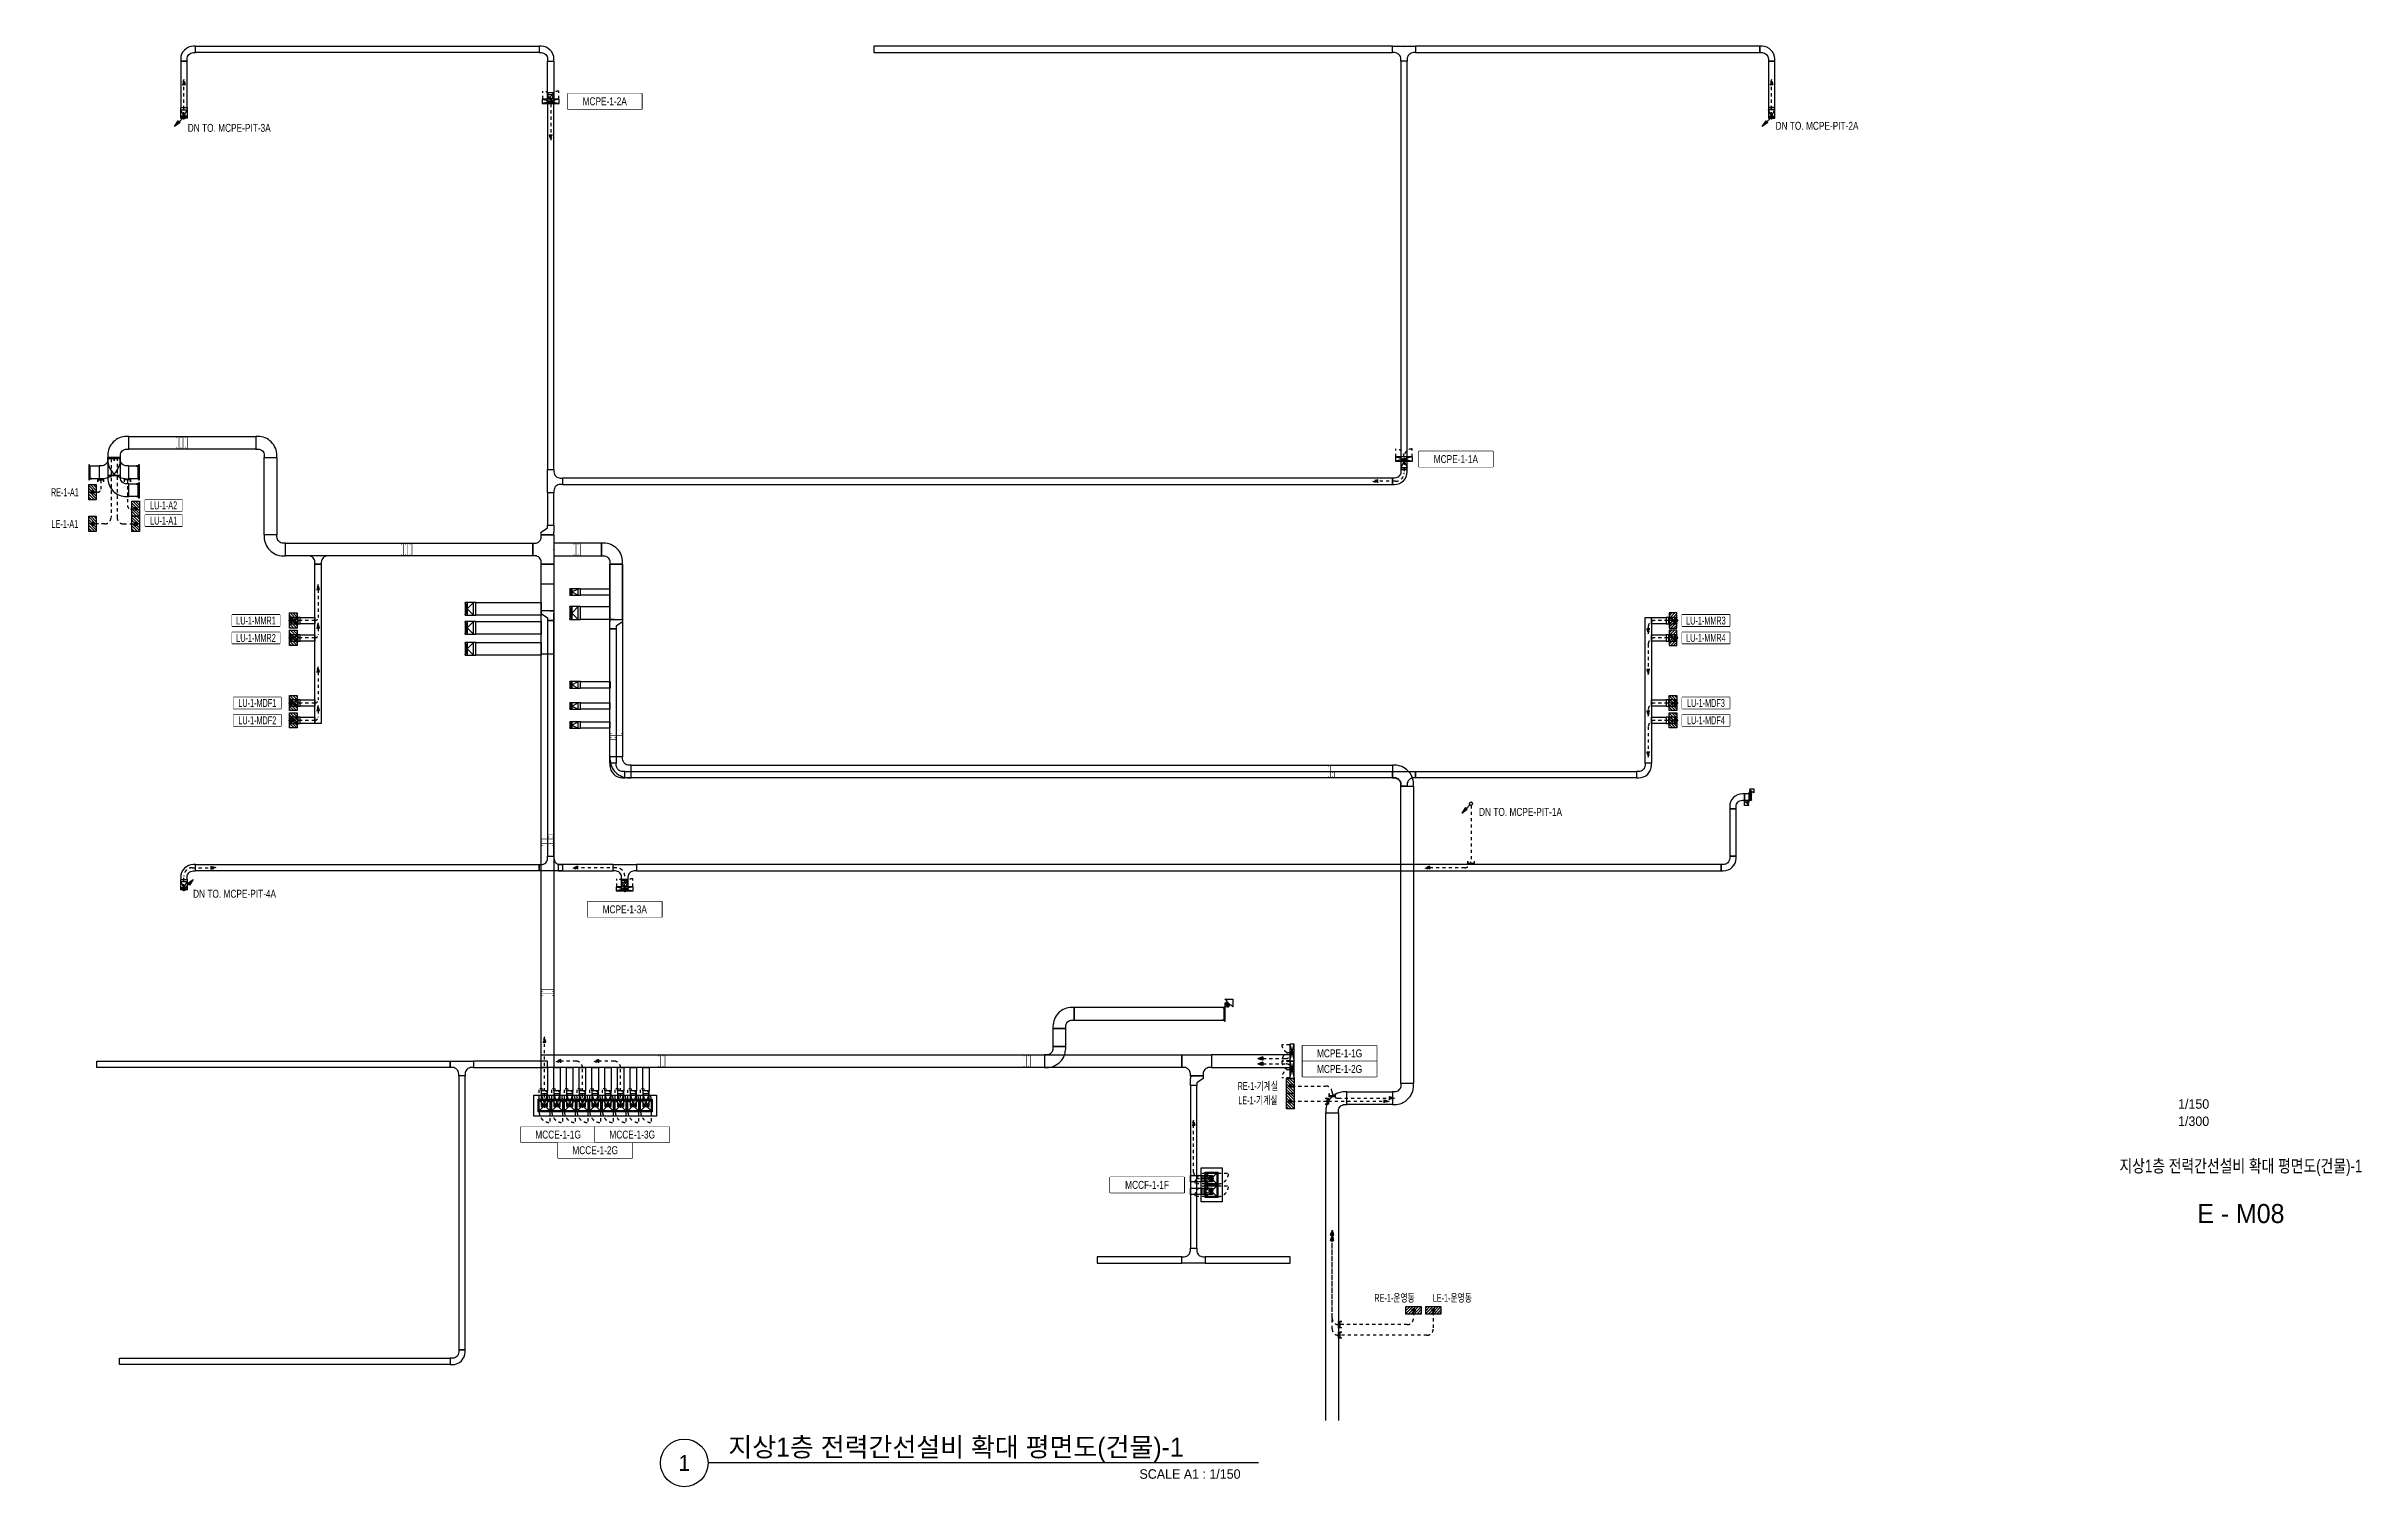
# Model space of a CAD drawing. Header units: millimetres. Extents: x 88028 to 500787, y -530175 to 1035835.
# Drawn here: x 265145 to 374638, y -351975 to -283850 of the extents above; entities that cross this region are included whole.
import ezdxf
from ezdxf.enums import TextEntityAlignment as Align
from ezdxf.xclip import XClip

# ---------------------------------------------------------------- set-up
doc = ezdxf.new("R2010")
doc.units = ezdxf.units.MM
doc.header["$LTSCALE"] = 150
doc.header["$XCLIPFRAME"] = 0
doc.linetypes.add('CONTINOUS', pattern=[0])
doc.linetypes.add('D1', pattern=[3, 1, -1, 1])
doc.layers.get('Defpoints').update_dxf_attribs({"color": 150})
for name, color, linetype in [('------01 Distribution Panel', 3, 'Continuous'), ('------01 Distribution Panel_UPS_Emgency', 232, 'Continuous'), ('------01 Motor Control Panel or Center', 4, 'Continuous'), ('------01 Motor Control Panel or Center_Fire', 232, 'Continuous'), ('-----00 LV_CABLE', 2, 'Continuous'), ('-----20 General Symbol', 3, 'Continuous'), ('-----26 Electrical Cable Tray', 200, 'Continuous'), ('-----26 Electrical Cable Tray_LV_공용', 200, 'Continuous'), ('-----26 Electrical Cable Tray_건물(UPS)', 100, 'Continuous'), ('-----26 Electrical Cable Tray_건물(일반)', 20, 'Continuous'), ('-----30 Text', 2, 'Continuous'), ('-----41 Drawing Title', 2, 'Continuous'), ('-----42 Drawing Number', 2, 'Continuous'), ('-----43 Drawing Scale', 3, 'Continuous')]:
    doc.layers.add(name, color=color, linetype=linetype)
doc.styles.add('ELEC', font='')
doc.styles.add('LGR', font='LGSmHaTR.ttf')
doc.styles.get("Standard").update_dxf_attribs({"font": ''})
doc.styles.get('ELEC').set_extended_font_data('Dotum')
doc.styles.get('Standard').set_extended_font_data('Dotum')
doc.dimstyles.new('전기통신참고용-치수', dxfattribs={"dimscale": 15, "dimtxt": 2, "dimasz": 0, "dimexe": 0, "dimexo": 0, "dimgap": 0.4, "dimtad": 4, "dimdec": 0, "dimzin": 0, "dimdsep": 46, "dimtxsty": 'Standard', "dimblk": 'NONE', "dimcen": 0, "dimse1": 1, "dimse2": 1, "dimsd1": 1, "dimsd2": 1, "dimclrd": 8, "dimclre": 8, "dimclrt": 8, "dimadec": 0, "dimazin": 0, "dimtfac": 1, "dimtdec": 0, "dimtix": 1, "dimtmove": 2, "dimatfit": 0, "dimldrblk": 'NONE', "dimfxl": 2, "dimtolj": 1, "dimtzin": 0, "dimarcsym": 0})

# ---------------------------------------------------------------- blocks, each defined once
blk = doc.blocks.new('*U8')
at = {"color": 0}
blk.add_lwpolyline([(0, 0), (-100, 0, -0.4142136), (-400, 300), (-400, 400), (-1000, 400), (-1000, 300, 0.4142136), (-100, -600), (0, -600)], format="xyb", close=True, dxfattribs=at)
blk.add_text('W:600(ELBOW 90)', height=10, dxfattribs=at).set_placement((-5, -590), align=Align.MIDDLE_RIGHT)
blk = doc.blocks.new('*U27')
at = {"color": 0}
blk.add_lwpolyline([(0, 0), (-100, 0, -0.4142136), (-400, 300), (-400, 400), (-700, 400), (-700, 300, 0.4142136), (-100, -300), (0, -300)], format="xyb", close=True, dxfattribs=at)
blk.add_text('W:300(ELBOW 90)', height=10, dxfattribs=at).set_placement((-5, -290), align=Align.MIDDLE_RIGHT)
blk = doc.blocks.new('A02')
h = blk.add_hatch()
h.set_pattern_fill('ANSI31', color=256, scale=25, style=0)
h.set_pattern_definition([(45, (-2000, -19200), (-56.1266, 56.1266), [])])
h.paths.add_polyline_path([(-300, 300), (-300, 0), (300, 0), (300, 300)])
blk.add_lwpolyline([(300, 0), (-300, 0), (-300, 300), (300, 300)], close=True)
blk = doc.blocks.new('*U26')
at = {"color": 0}
blk.add_lwpolyline([(-1100, 0), (-1000, 0, 0.4142136), (-700, 300), (-700, 400), (-400, 400), (-400, 300, 0.4142136), (-100, 0), (0, 0), (0, -300), (-1100, -300)], format="xyb", close=True, dxfattribs=at)
at = {"color": 0, "style": 'LGR'}
blk.add_text('W:300(TEE)', height=10, dxfattribs=at).set_placement((-550, -265), align=Align.MIDDLE)
blk = doc.blocks.new('*U10')
at = {"linetype": 'Continuous', "ltscale": 0.1}
for p, q in [((-250, 57), (-250, 59)), ((-200, 57), (-200, 59)), ((-150, 57), (-150, 59)), ((-100, 57), (-100, 59)), ((-50, 57), (-50, 59)), ((0, 57), (0, 59)), ((50, 57), (50, 59)), ((100, 57), (100, 59)), ((150, 57), (150, 59)), ((200, 57), (200, 59)), ((250, 57), (250, 59))]:
    blk.add_line(p, q, dxfattribs=at)
blk.add_lwpolyline([(350, 0), (350, 40), (-350, 40), (-350, 0)], close=True, dxfattribs=at)
for points in [[(-300, 40), (-300, 140), (-275, 140), (-275, 137), (-297, 137), (-297, 40)], [(-297, 59), (297, 59)], [(-297, 57), (297, 57)], [(297, 43), (-297, 43)], [(300, 40), (300, 140), (275, 140), (275, 137), (297, 137), (297, 40)]]:
    blk.add_lwpolyline(points, dxfattribs=at)
blk.add_text('W600*H100', height=10, dxfattribs=at).set_placement((-340, 10), align=Align.MIDDLE_LEFT)
blk = doc.blocks.new('O08')
blk.add_hatch(color=256).paths.add_polyline_path([(120, 51), (-120, 51), (-120, 0), (120, 0)])
blk.add_lwpolyline([(120, 127.5), (120, 0), (-120, 0), (-120, 127.5), (-120, 51), (120, 51)])
blk = doc.blocks.new('TRAY(VERT)')
at = {"color": 0}
for p, q in [((0, 400), (0, 500)), ((0, 500), (300, 500)), ((0, 0), (0, 400)), ((300, 0), (0, 0)), ((300, 500), (300, 400)), ((300, 400), (300, 0))]:
    blk.add_line(p, q, dxfattribs=at)
at = {"color": 8}
for p, q in [((150, 100), (0, 400)), ((0, 400), (300, 400)), ((0, 100), (300, 0)), ((0, 0), (300, 100)), ((300, 100), (0, 100)), ((150, 100), (300, 400))]:
    blk.add_line(p, q, dxfattribs=at)
blk = doc.blocks.new('*U21')
at = {"color": 0}
for p, q in [((150, 600), (-150, 600)), ((-150, 600), (0, 100)), ((-150, 100), (150, 100)), ((-150, 0), (150, 100)), ((-150, 100), (150, 0)), ((0, 100), (150, 600))]:
    blk.add_line(p, q, dxfattribs=at)
blk.add_lwpolyline([(-150, 750), (-150, 0), (150, 0), (150, 750)], close=True, dxfattribs=at)
blk.add_text('W:300(R:500)', height=10, rotation=90, dxfattribs=at).set_placement((140, 110), align=Align.MIDDLE_LEFT)
blk = doc.blocks.new('A$C85de5c4d')
at = {"color": 0}
for p, q in [((0, 0), (0, -400)), ((600, 0), (0, 0)), ((600, -400), (600, 0)), ((0, -400), (0, -500)), ((0, -500), (600, -500)), ((600, -500), (600, -400))]:
    blk.add_line(p, q, dxfattribs=at)
at = {"color": 8}
for p, q in [((0, -100), (600, 0)), ((0, 0), (600, -100)), ((300, -100), (0, -400)), ((600, -100), (0, -100)), ((0, -400), (600, -400)), ((300, -100), (600, -400))]:
    blk.add_line(p, q, dxfattribs=at)
blk = doc.blocks.new('A$C756fbc58')
at = {"color": 0}
for points in [[(69, 208), (-13, 290), (290, 290), (290, -13), (208, 69), (196, 57), (57, 196)], [(-13, 126), (-13, 114), (114, -13), (126, -13), (132, -6), (-6, 132)], [(-13, 88), (-13, 63), (63, -13), (88, -13)], [(6, 145), (145, 6), (158, 19), (19, 158)], [(32, 170), (170, 32), (183, 44), (44, 183)]]:
    blk.add_lwpolyline(points, close=True, dxfattribs=at)
blk.add_circle((0, 0), 17.8, dxfattribs=at)
blk = doc.blocks.new('*D24')
at = {"layer": 'Defpoints', "color": 0, "transparency": 16777216}
for p in [(0, 600), (0, 600), (0, 0)]:
    blk.add_point(p, dxfattribs=at)
at = {"color": 8, "transparency": 16777216, "insert": (21, 300), "char_height": 30, "attachment_point": 5, "rotation": 90, "style": 'LGR'}
blk.add_mtext('\\A1;{\\C0;600}', dxfattribs=at)
blk = doc.blocks.new('_None')
blk = doc.blocks.new('*D25')
at = {"layer": 'Defpoints', "color": 0, "transparency": 16777216}
for p in [(-450, 300), (-450, 300), (-450, 0)]:
    blk.add_point(p, dxfattribs=at)
at = {"color": 8, "transparency": 16777216, "insert": (-471, 150), "char_height": 30, "attachment_point": 5, "rotation": 90, "style": 'LGR'}
blk.add_mtext('\\A1;{\\C0;300}', dxfattribs=at)
blk = doc.blocks.new('*U6')
at = {"color": 0}
blk.add_lwpolyline([(-400, 400), (-400, 300, 0.4142136), (-100, 0), (0, 0), (0, -600), (-1400, -600), (-1400, 0), (-1300, 0, 0.4142136), (-1000, 300), (-1000, 400)], format="xyb", close=True, dxfattribs=at)
at = {"color": 0, "style": 'LGR'}
blk.add_text('W:600(TEE)', height=10, dxfattribs=at).set_placement((-700, -565), align=Align.MIDDLE)
blk = doc.blocks.new('*U30')
at = {"linetype": 'Continuous', "ltscale": 0.1}
for p, q in [((-100, 57), (-100, 59)), ((-50, 57), (-50, 59)), ((0, 57), (0, 59)), ((50, 57), (50, 59)), ((100, 57), (100, 59))]:
    blk.add_line(p, q, dxfattribs=at)
blk.add_lwpolyline([(200, 0), (200, 40), (-200, 40), (-200, 0)], close=True, dxfattribs=at)
for points in [[(-150, 40), (-150, 140), (-125, 140), (-125, 137), (-147, 137), (-147, 40)], [(-147, 59), (147, 59)], [(-147, 57), (147, 57)], [(147, 43), (-147, 43)], [(150, 40), (150, 140), (125, 140), (125, 137), (147, 137), (147, 40)]]:
    blk.add_lwpolyline(points, dxfattribs=at)
blk.add_text('W300*H100', height=10, dxfattribs=at).set_placement((-190, 10), align=Align.MIDDLE_LEFT)
blk = doc.blocks.new('TRAY (U-D)')
at = {"color": 0}
for points in [[(156, 467), (-28, 651), (651, 651), (651, -28), (467, 156), (438, 127), (127, 438)], [(-28, 283), (-28, 255), (255, -28), (283, -28), (297, -14), (-14, 297)], [(-28, 198), (-28, 141), (141, -28), (198, -28)], [(14, 325), (325, 14), (354, 42), (42, 354)], [(71, 382), (382, 71), (410, 99), (99, 410)]]:
    blk.add_lwpolyline(points, close=True, dxfattribs=at)
blk.add_circle((0, 0), 40, dxfattribs=at)
blk = doc.blocks.new('*D45')
at = {"layer": 'Defpoints', "color": 0, "transparency": 16777216}
for p in [(-450, 600), (-450, 600), (-450, 0)]:
    blk.add_point(p, dxfattribs=at)
at = {"color": 8, "transparency": 16777216, "insert": (-429, 300), "char_height": 30, "attachment_point": 5, "rotation": 90, "style": 'LGR'}
blk.add_mtext('\\A1;{\\C0;600}', dxfattribs=at)
blk = doc.blocks.new('*D46')
at = {"layer": 'Defpoints', "color": 0, "transparency": 16777216}
for p in [(0, 300), (0, 300), (0, 0)]:
    blk.add_point(p, dxfattribs=at)
at = {"color": 8, "transparency": 16777216, "insert": (-21, 150), "char_height": 30, "attachment_point": 5, "rotation": 90, "style": 'LGR'}
blk.add_mtext('\\A1;{\\C0;300}', dxfattribs=at)
blk = doc.blocks.new('A06')
at = {"color": 1}
for p, q in [((-250, 250), (250, -250)), ((250, 250), (-250, -250))]:
    blk.add_line(p, q, dxfattribs=at)
at = {"color": 1, "linetype": 'D1'}
for p, q in [((300, 250), (800, 250)), ((-300, -250), (-800, -250))]:
    blk.add_line(p, q, dxfattribs=at)
blk.add_lwpolyline([(-300, 300), (300, 300), (300, -300), (-300, -300)], close=True)
at = {"color": 1}
blk.add_lwpolyline([(-250, 250), (250, 250), (250, -250), (-250, -250)], close=True, dxfattribs=at)
at = {"color": 1, "linetype": 'D1'}
for centre, start, end in [((-300, -250), 90, 180), ((300, 250), 270, 0)]:
    blk.add_arc(centre, 500, start, end, dxfattribs=at)
blk = doc.blocks.new('MCP_EQUIPMENT-2')
for p, q in [((200, 400), (0, -400)), ((200, -400), (0, 400))]:
    blk.add_line(p, q)
at = {"color": 1, "linetype": 'D1'}
for p, q in [((200, 380), (580, 380)), ((200, -380), (580, -380))]:
    blk.add_line(p, q, dxfattribs=at)
blk.add_lwpolyline([(200, 400), (0, 400), (0, -400), (200, -400)], close=True)
for centre, start, end in [((200, 380), 270, 0), ((200, -380), 0, 90)]:
    blk.add_arc(centre, 380, start, end, dxfattribs=at)
blk = doc.blocks.new('11')
at = {"linetype": 'D1'}
h = blk.add_hatch(color=256, dxfattribs=at)
edge = h.paths.add_edge_path()
edge.add_arc((0, 0), 75, 0, 360)
blk.add_circle((0, 0), 75, dxfattribs=at)
for p in [(-75, 0), (0, 75), (75, 0), (0, -75)]:
    blk.add_point(p, dxfattribs=at)
blk = doc.blocks.new('22')
at = {"linetype": 'D1'}
h = blk.add_hatch(color=0, dxfattribs=at)
h.dxf.hatch_style = 1
h.paths.add_polyline_path([(0, 0), (-241, 75), (-241, -75)])
at = {"color": 0, "linetype": 'D1'}
blk.add_lwpolyline([(-241, -75), (0, 0), (-241, 75)], close=True, dxfattribs=at)
blk = doc.blocks.new('O01')
blk.add_hatch(color=256).paths.add_polyline_path([(-149, -218), (-218, -149), (-368, -368)])
blk.add_line((-46, -46), (-184, -184))
blk.add_lwpolyline([(-368, -368), (-149, -218), (-218, -149), (-368, -368)])
blk.add_circle((0, 0), 65)
for p in [(-65, 0), (-65, 0), (0, 65), (0, 65), (65, 0), (65, 0), (0, -65), (0, -65)]:
    blk.add_point(p)
blk = doc.blocks.new('*U23')
at = {"color": 0}
for points in [[(-450, 300), (-450, 0), (-325, 0), (-325, 0)], [(-325, 300), (-325, 300), (-450, 300), (-450, 0)], [(-125, 600), (-125, 600), (-325, 300), (-325, 300)], [(-325, 0), (-325, 0), (-125, 0), (-125, 0)], [(0, 0), (0, 600), (-125, 600), (-125, 600)], [(0, 200), (0, 0), (-125, 0), (-125, 0)]]:
    blk.add_lwpolyline(points, dxfattribs=at)
for base, p1, p2, override, picture, middle in [((-450, 300), (-450, 0), (-450, 300), {"dimtad": 1, "dimtxsty": 'LGR', "dimclrd": 8, "dimclre": 8, "dimclrt": 8}, '*D25', (-471.4, 150)), ((0, 600), (0, 0), (0, 600), {"dimtxsty": 'LGR', "dimclrd": 8, "dimclre": 8, "dimclrt": 8}, '*D24', (21.4, 300))]:
    dim = blk.add_linear_dim(base=base, p1=p1, p2=p2, angle=90, text='{\\C0;<>}', dimstyle='전기통신참고용-치수', override=override, dxfattribs=at)
    dim.commit()
    dim.dimension.update_dxf_attribs({"geometry": picture, "text_midpoint": middle})
blk = doc.blocks.new('*U44')
at = {"color": 0}
for points in [[(-450, 0), (-450, 600), (-325, 600), (-325, 600)], [(-450, 200), (-450, 0), (-325, 0), (-325, 0)], [(-325, 600), (-325, 600), (-125, 300), (-125, 300)], [(-125, 0), (-125, 0), (-325, 0), (-325, 0)], [(0, 300), (0, 0), (-125, 0), (-125, 0)], [(-125, 300), (-125, 300), (0, 300), (0, 0)]]:
    blk.add_lwpolyline(points, dxfattribs=at)
for base, p1, p2, override, picture, middle in [((-450, 600), (-450, 0), (-450, 600), {"dimtxsty": 'LGR', "dimclrd": 8, "dimclre": 8, "dimclrt": 8}, '*D45', (-428.6, 300)), ((0, 300), (0, 0), (0, 300), {"dimtad": 1, "dimtxsty": 'LGR', "dimclrd": 8, "dimclre": 8, "dimclrt": 8}, '*D46', (-21.4, 150))]:
    dim = blk.add_linear_dim(base=base, p1=p1, p2=p2, angle=90, text='{\\C0;<>}', dimstyle='전기통신참고용-치수', override=override, dxfattribs=at)
    dim.commit()
    dim.dimension.update_dxf_attribs({"geometry": picture, "text_midpoint": middle})
blk = doc.blocks.new('A$C61218776')
at = {"layer": '------01 Distribution Panel_UPS_Emgency', "color": 1, "elevation": 0}
for points in [[(44768, -45990), (46523, -45990), (46523, -45465), (44768, -45465)], [(48884, -50717), (51139, -50717), (51139, -50192), (48884, -50192)], [(117450, -50717), (119705, -50717), (119705, -50192), (117450, -50192)], [(48945, -54617), (51200, -54617), (51200, -54092), (48945, -54092)], [(117450, -54617), (119705, -54617), (119705, -54092), (117450, -54092)]]:
    blk.add_lwpolyline(points, close=True, dxfattribs=at)
at = {"layer": '------01 Motor Control Panel or Center', "linetype": 'CONTINOUS', "elevation": 0}
for points in [[(68253, -25525), (68253, -26265), (64750, -26265), (64750, -25525)], [(108503, -42448), (108503, -43188), (105000, -43188), (105000, -42448)], [(69201, -63745), (69201, -64485), (65697, -64485), (65697, -63745)], [(103003, -70555), (103003, -71295), (99500, -71295), (99500, -70555)], [(66050, -74395), (66050, -75135), (62547, -75135), (62547, -74395)]]:
    blk.add_lwpolyline(points, close=True, dxfattribs=at)
at = {"layer": '------01 Motor Control Panel or Center', "const_width": 20, "elevation": 0}
blk.add_lwpolyline([(68750, -73695), (63350, -73695), (63350, -73095), (68750, -73095)], close=True, dxfattribs=at)
blk.add_lwpolyline([(68750, -73695), (63350, -73695), (63350, -73095), (68750, -73095)], close=True, dxfattribs=at)
at = {"layer": '------01 Motor Control Panel or Center_Fire', "linetype": 'CONTINOUS', "elevation": 0}
blk.add_lwpolyline([(93900, -76775), (93900, -77515), (90397, -77515), (90397, -76775)], close=True, dxfattribs=at)
at = {"layer": '-----00 LV_CABLE', "linetype": 'D1', "elevation": 0}
for points in [[(46600, -26567), (46600, -25099)], [(121680, -26567), (121680, -25099)], [(63950, -26020), (63950, -27491)], [(63650, -73320), (63650, -70390)], [(100723, -73190), (103358, -73190)], [(109500, -92939), (109500, -91138)], [(105822, -125195), (105822, -123000)]]:
    blk.add_lwpolyline(points, dxfattribs=at)
for points in [[(104300, -42943), (104300, -43468, -0.4142136), (103900, -43868), (103057, -43868)], [(52944, -48988), (52944, -50305, -0.4142136), (52794, -50455), (51725, -50455)], [(52944, -50808), (52944, -51125, -0.4142136), (52794, -51275), (51725, -51275)], [(107468, -59195), (107468, -61845, -0.4142136), (107168, -62145), (105528, -62145)], [(67449, -63120), (67449, -62545, 0.4142136), (67049, -62145), (65229, -62145)], [(65450, -73320), (65450, -71595, 0.4142136), (65150, -71295), (64429, -71295)], [(67250, -73320), (67250, -71595, 0.4142136), (66950, -71295), (66229, -71295)], [(106080, -92939), (106080, -92795, 0.4142136), (105780, -92495), (101549, -92495)], [(101380, -125250), (101380, -123465, -0.4142136), (101680, -123165), (103750, -123165, 0.4142136), (104050, -122865), (104050, -120024)], [(102295, -125325), (103750, -125325, 0.4142073), (104050, -125025), (104050, -120024)]]:
    blk.add_lwpolyline(points, format="xyb", dxfattribs=at)
at = {"layer": '-----00 LV_CABLE', "linetype": 'D1'}
blk.add_lwpolyline([(46600, -63067), (46600, -62545, -0.4142136), (47000, -62145), (47879, -62145)], format="xyb", dxfattribs=at)
at = {"layer": '-----26 Electrical Cable Tray', "elevation": 0}
for points in [[(46450, -26195), (46750, -26195), (46750, -23995), (46450, -23995)], [(63400, -23595), (47150, -23595), (47150, -23295), (63400, -23295)], [(64100, -25995), (63800, -25995), (63800, -23995), (64100, -23995)], [(79232, -23595), (103750, -23595), (103750, -23295), (79232, -23295)], [(104150, -43318), (104450, -43318), (104450, -23995), (104150, -23995)], [(104850, -23595), (121130, -23595), (121130, -23295), (104850, -23295)], [(121530, -26195), (121830, -26195), (121830, -23995), (121530, -23995)], [(63800, -43318), (64100, -43318), (64100, -25995), (63800, -25995)], [(44000, -42345), (44000, -41745), (50000, -41745), (50000, -42345)], [(43000, -43595), (43600, -43595), (43600, -42745), (43000, -42745)], [(51000, -46395), (50400, -46395), (50400, -42745), (51000, -42745)], [(64500, -43718), (64500, -44018), (103750, -44018), (103750, -43718)], [(63800, -45945), (64100, -45945), (64100, -44418), (63800, -44418)], [(63100, -46795), (63100, -47395), (51400, -47395), (51400, -46795)], [(64100, -52045), (63500, -52045), (63500, -47795), (64100, -47795)], [(64100, -71595), (63500, -71595), (63500, -48717), (64100, -48717)], [(63500, -49595), (63500, -50195), (60400, -50195), (60400, -49595)], [(63500, -49595), (63500, -50195), (60400, -50195), (60400, -49595)], [(63500, -50495), (63500, -51095), (60400, -51095), (60400, -50495)], [(63800, -61595), (64100, -61595), (64100, -50445), (63800, -50445)], [(63500, -51495), (63500, -52095), (60400, -52095), (60400, -51495)], [(63500, -51495), (63500, -52095), (60400, -52095), (60400, -51495)], [(120400, -58952), (120740, -58952), (120740, -58652), (120400, -58652)], [(119700, -61595), (120000, -61595), (120000, -59352), (119700, -59352)], [(63400, -62295), (47150, -62295), (47150, -61995), (63400, -61995)], [(64300, -62295), (66899, -62295), (66899, -61995), (64300, -61995)], [(64300, -62295), (66899, -62295), (66899, -61995), (64300, -61995)], [(67999, -62295), (119300, -62295), (119300, -61995), (67999, -61995)], [(67299, -62695), (67599, -62695), (67599, -62745), (67299, -62745)], [(88700, -69352), (95810, -69352), (95810, -68752), (88700, -68752)], [(87700, -70595), (88300, -70595), (88300, -69752), (87700, -69752)], [(63500, -70995), (93800, -70995), (93800, -71595), (63500, -71595)], [(95200, -71595), (99100, -71595), (99100, -70995), (95200, -70995)], [(42486, -71295), (59200, -71295), (59200, -71595), (42486, -71595)], [(59900, -71995), (59600, -71995), (59600, -84945), (59900, -84945)], [(63800, -71295), (60300, -71295), (60300, -71595), (63800, -71595)], [(63800, -71595), (63800, -72695), (63500, -72695), (63500, -71595)], [(64400, -71595), (64400, -72695), (64100, -72695), (64100, -71595)], [(65000, -71595), (65000, -72695), (64700, -72695), (64700, -71595)], [(65600, -71595), (65600, -72695), (65300, -72695), (65300, -71595)], [(66200, -71595), (66200, -72695), (65900, -72695), (65900, -71595)], [(66800, -71595), (66800, -72695), (66500, -72695), (66500, -71595)], [(67400, -71595), (67400, -72695), (67100, -72695), (67100, -71595)], [(68000, -71595), (68000, -72695), (67700, -72695), (67700, -71595)], [(68600, -71595), (68600, -72695), (68300, -72695), (68300, -71595)], [(94200, -72445), (94200, -80145), (94500, -80145), (94500, -72445)], [(95250, -76995), (94200, -76995), (94200, -76695), (95250, -76695)], [(95250, -76995), (94200, -76995), (94200, -76695), (95250, -76695)], [(95250, -77595), (94200, -77595), (94200, -77295), (95250, -77295)], [(95250, -77595), (94200, -77595), (94200, -77295), (95250, -77295)], [(89789, -80845), (93800, -80845), (93800, -80545), (89789, -80545)], [(94900, -80845), (98911, -80845), (98911, -80545), (94900, -80545)], [(43550, -85345), (59200, -85345), (59200, -85645), (43550, -85645)]]:
    blk.add_lwpolyline(points, close=True, dxfattribs=at)
at = {"layer": '-----26 Electrical Cable Tray_LV_공용', "const_width": 30, "elevation": 0}
for points in [[(46265, -41820), (46265, -41745), (46365, -41745), (46365, -42345), (46265, -42345), (46265, -42270)], [(56891, -46870), (56891, -46795), (56991, -46795), (56991, -47395), (56891, -47395), (56891, -47320)], [(63575, -60889), (63500, -60889), (63500, -60789), (64100, -60789), (64100, -60889), (64025, -60889)], [(63575, -61089), (63500, -61089), (63500, -60989), (64100, -60989), (64100, -61089), (64025, -61089)], [(63875, -60689), (63800, -60689), (63800, -60589), (64100, -60589), (64100, -60689), (64025, -60689)], [(63575, -67994), (63500, -67994), (63500, -67894), (64100, -67894), (64100, -67994), (64025, -67994)], [(63575, -68194), (63500, -68194), (63500, -68094), (64100, -68094), (64100, -68194), (64025, -68194)], [(69054, -71070), (69054, -70995), (69154, -70995), (69154, -71595), (69054, -71595), (69054, -71520)], [(69254, -71070), (69254, -70995), (69354, -70995), (69354, -71595), (69254, -71595), (69254, -71520)], [(86335, -71070), (86335, -70995), (86435, -70995), (86435, -71595), (86335, -71595), (86335, -71520)], [(86535, -71070), (86535, -70995), (86635, -70995), (86635, -71595), (86535, -71595), (86535, -71520)]]:
    blk.add_lwpolyline(points, dxfattribs=at)
at = {"layer": '-----26 Electrical Cable Tray_건물(UPS)', "elevation": 0}
for points in [[(44000, -42345), (44000, -41745), (50000, -41745), (50000, -42345)], [(44441, -43745), (44000, -43745), (44000, -43145), (44441, -43145)], [(51000, -46395), (50400, -46395), (50400, -42745), (51000, -42745)], [(63100, -46795), (63100, -47395), (51400, -47395), (51400, -46795)], [(66350, -46795), (64100, -46795), (64100, -47395), (66350, -47395)], [(53100, -55325), (52800, -55325), (52800, -47795), (53100, -47795)], [(66750, -50398), (67350, -50398), (67350, -47795), (66750, -47795)], [(52800, -50305), (52800, -50605), (52100, -50605), (52100, -50305)], [(66750, -49798), (66750, -50398), (65350, -50398), (65350, -49798)], [(116000, -57195), (115700, -57195), (115700, -50305), (116000, -50305)], [(116000, -50605), (116000, -50305), (116700, -50305), (116700, -50605)], [(52800, -51125), (52800, -51425), (52100, -51425), (52100, -51125)], [(67050, -57195), (66750, -57195), (66750, -50848), (67050, -50848)], [(116000, -51425), (116000, -51125), (116700, -51125), (116700, -51425)], [(52800, -54205), (52800, -54505), (52100, -54505), (52100, -54205)], [(116000, -54505), (116000, -54205), (116700, -54205), (116700, -54505)], [(52800, -55025), (52800, -55325), (52100, -55325), (52100, -55025)], [(116000, -55325), (116000, -55025), (116700, -55025), (116700, -55325)], [(103750, -57595), (103750, -57895), (67450, -57895), (67450, -57595)], [(115300, -57595), (115300, -57895), (104850, -57895), (104850, -57595)]]:
    blk.add_lwpolyline(points, close=True, dxfattribs=at)
at = {"layer": '-----26 Electrical Cable Tray_건물(UPS)', "const_width": 30, "elevation": 0}
for points in [[(46665, -41820), (46665, -41745), (46765, -41745), (46765, -42345), (46665, -42345), (46665, -42270)], [(46665, -41820), (46665, -41745), (46765, -41745), (46765, -42345), (46665, -42345), (46665, -42270)], [(57291, -46870), (57291, -46795), (57391, -46795), (57391, -47395), (57291, -47395), (57291, -47320)], [(57291, -46870), (57291, -46795), (57391, -46795), (57391, -47395), (57291, -47395), (57291, -47320)], [(65243, -46870), (65243, -46795), (65343, -46795), (65343, -47395), (65243, -47395), (65243, -47320)], [(66975, -55982), (67050, -55982), (67050, -56082), (66750, -56082), (66750, -55982), (66825, -55982)], [(100916, -57670), (100916, -57595), (101016, -57595), (101016, -57895), (100916, -57895), (100916, -57820)]]:
    blk.add_lwpolyline(points, dxfattribs=at)
at = {"layer": '-----26 Electrical Cable Tray_건물(UPS)', "elevation": 0}
blk.add_lwpolyline([(53500, -47395), (53400, -47395, 0.4142136), (53100, -47695), (53100, -47795), (52800, -47795), (52800, -47695, 0.4142136), (52500, -47395), (52400, -47395)], format="xyb", dxfattribs=at)
at = {"layer": '-----26 Electrical Cable Tray_건물(일반)', "elevation": 0}
for points in [[(44000, -42345), (44000, -41745), (50000, -41745), (50000, -42345)], [(51000, -46395), (50400, -46395), (50400, -42745), (51000, -42745)], [(51000, -46395), (50400, -46395), (50400, -42745), (51000, -42745)], [(63100, -46795), (63100, -47395), (51400, -47395), (51400, -46795)], [(66350, -46795), (64100, -46795), (64100, -47395), (66350, -47395)], [(67350, -56895), (66750, -56895), (66750, -47795), (67350, -47795)], [(66750, -48948), (66750, -49248), (65350, -49248), (65350, -48948)], [(66752, -53345), (66752, -53645), (65352, -53645), (65352, -53345)], [(66750, -54348), (66750, -54648), (65350, -54648), (65350, -54348)], [(66750, -55245), (66750, -55545), (65350, -55545), (65350, -55245)], [(103750, -57295), (103750, -57895), (67750, -57895), (67750, -57295)], [(104750, -58295), (104750, -72345), (104150, -72345), (104150, -58295)], [(101600, -72745), (103750, -72745), (103750, -73345), (101600, -73345)], [(101200, -73745), (101200, -91795), (100600, -91795), (100600, -73745)], [(101600, -92195), (103350, -92195), (103350, -92795), (101600, -92795)], [(103750, -93195), (104350, -93195), (104350, -123522), (103750, -123522)]]:
    blk.add_lwpolyline(points, close=True, dxfattribs=at)
at = {"layer": '-----26 Electrical Cable Tray_건물(일반)', "const_width": 30, "elevation": 0}
for points in [[(46465, -41820), (46465, -41745), (46565, -41745), (46565, -42345), (46465, -42345), (46465, -42270)], [(46465, -41820), (46465, -41745), (46565, -41745), (46565, -42345), (46465, -42345), (46465, -42270)], [(57091, -46870), (57091, -46795), (57191, -46795), (57191, -47395), (57091, -47395), (57091, -47320)], [(57091, -46870), (57091, -46795), (57191, -46795), (57191, -47395), (57091, -47395), (57091, -47320)], [(65043, -46870), (65043, -46795), (65143, -46795), (65143, -47395), (65043, -47395), (65043, -47320)], [(67275, -55782), (67350, -55782), (67350, -55882), (66750, -55882), (66750, -55782), (66825, -55782)], [(100716, -57370), (100716, -57295), (100816, -57295), (100816, -57895), (100716, -57895), (100716, -57820)]]:
    blk.add_lwpolyline(points, dxfattribs=at)
at = {"elevation": 0}
for points in [[(68950, -73895), (63150, -73895), (63150, -72895), (68950, -72895)], [(94700, -77945), (94700, -76345), (95700, -76345), (95700, -77945)], [(94700, -77945), (94700, -76345), (95700, -76345), (95700, -77945)]]:
    blk.add_lwpolyline(points, close=True, dxfattribs=at)
at = {"layer": '------01 Distribution Panel', "xscale": 1.2, "yscale": 1.2, "zscale": 1.2}
for p, rotation in [((42100, -44385), 270), ((42100, -45885), 270), ((99100, -72470), 89.99999999999999), ((104750, -82895), 180), ((102400, -125325), 90)]:
    blk.add_blockref('A02', p, dxfattribs=dict(at, rotation=rotation))
at = {"layer": '------01 Distribution Panel_UPS_Emgency', "yscale": 1.2, "zscale": 1.2}
for p, xscale, rotation in [((44140, -45885), 1.2, 270), ((117200, -50455), -1.2, 90), ((117200, -51275), -1.2, 90), ((116840, -54355), 1.2, 270), ((116840, -55175), 1.2, 270)]:
    blk.add_blockref('A02', p, dxfattribs=dict(at, xscale=xscale, rotation=rotation))
at = {"layer": '------01 Motor Control Panel or Center'}
for name, p, rotation in [('MCP_EQUIPMENT-2', (104300, -42918), 89.99999999999999), ('MCP_EQUIPMENT-2', (67449, -63245, 0), 89.99999999999999), ('A06', (63650, -73395, 0), 89.99999999999997), ('A06', (64250, -73395, 0), 89.99999999999997), ('A06', (64850, -73395, 0), 89.99999999999997), ('A06', (65450, -73395, 0), 89.99999999999997), ('A06', (66050, -73395, 0), 89.99999999999997), ('A06', (66650, -73395, 0), 89.99999999999997), ('A06', (67250, -73395, 0), 89.99999999999997), ('A06', (67850, -73395, 0), 89.99999999999997), ('A06', (68450, -73395, 0), 89.99999999999997)]:
    blk.add_blockref(name, p, dxfattribs=dict(at, rotation=rotation))
at = {"layer": '-----00 LV_CABLE', "linetype": 'D1'}
for p, rotation in [((46600, -24858), 90), ((121680, -24858), 90), ((63950, -27732), 270), ((102816, -43868), 180), ((52944, -48747, 0), 90), ((52944, -50567, 0), 90), ((115850, -51084), 270), ((52944, -52647, 0), 90), ((115850, -53014), 270), ((52944, -54467, 0), 90), ((115850, -54984), 270), ((115850, -56914), 270), ((64988, -62145), 180), ((105287, -62145), 180), ((63650, -70149, 0), 89.99999999999999), ((97387, -71170, 0), 180), ((64188, -71295, 0), 180), ((65988, -71295, 0), 180), ((97387, -71420, 0), 180), ((94350, -74080), 89.99999999999999), ((100900, -79290, 0), 89.99999999999999), ((100900, -79530, 0), 89.99999999999999), ((109500, -90898, 0), 89.99999999999999), ((101309, -92495, 0), 180), ((104050, -119783, 0), 89.99999999999999), ((104050, -120024, 0), 89.99999999999999), ((105822, -122759, 0), 89.99999999999999)]:
    blk.add_blockref('22', p, dxfattribs=dict(at, rotation=rotation))
for name, p in [('11', (63950, -25945)), ('11', (104300, -42868)), ('22', (48120, -62145)), ('11', (63650, -73395, 0)), ('11', (65450, -73395, 0)), ('11', (67250, -73395, 0)), ('11', (95200, -76845))]:
    blk.add_blockref(name, p, dxfattribs=at)
at = {"layer": '-----00 LV_CABLE', "linetype": 'D1', "yscale": 1.2, "zscale": 1.2}
for name, p, xscale, rotation in [('O01', (46600, -26645), -1.2, 270), ('O01', (121680, -26645), -1.2, 270), ('O08', (42668, -43745), -1.2, 180), ('O08', (43156, -42745), 1.2, 180), ('O08', (43444, -42745), 1.2, 180), ('O08', (43932, -43745), 1.2, 180), ('O01', (46600, -63145), -1.2, 90), ('O08', (100723, -73190), 1.2, 90), ('O08', (101200, -83755), 1.2, 270), ('O08', (101200, -84255), 1.2, 270), ('O08', (103750, -123165), 1.2, 90), ('O08', (104050, -123522), 1.2, 180)]:
    blk.add_blockref(name, p, dxfattribs=dict(at, xscale=xscale, rotation=rotation))
at = {"layer": '-----00 LV_CABLE', "linetype": 'D1'}
for name, p, xscale, yscale, zscale in [('O01', (107468, -59117), 1.2, 1.2, 1.2), ('O08', (107468, -61995), 1.200000000011642, 1.200000000011642, 1.200000000011642), ('O08', (107468, -61995), 1.200000000011642, 1.200000000011642, 1.200000000011642), ('O08', (100900, -72974), 1.2, 1.2, 1.2), ('O01', (106080, -93017), 1.2, 1.2, 1.2), ('O01', (109500, -93017), 1.2, 1.2, 1.2)]:
    blk.add_blockref(name, p, dxfattribs=dict(at, xscale=xscale, yscale=yscale, zscale=zscale))
at = {"layer": '-----00 LV_CABLE', "linetype": 'D1', "xscale": -1}
for p in [(97387, -71170, 0), (97387, -71420, 0), (101309, -92495, 0)]:
    blk.add_blockref('22', p, dxfattribs=at)
for p, rotation in [((103598, -73190), 180), ((103855, -73045), 180), ((100900, -79290, 0), 270), ((100900, -79530, 0), 270), ((109500, -90898, 0), 270), ((104050, -119783, 0), 270), ((104050, -120024, 0), 270), ((105822, -122759, 0), 270)]:
    blk.add_blockref('22', p, dxfattribs=dict(at, rotation=rotation))
at = {"layer": '-----26 Electrical Cable Tray'}
for name, p, rotation in [('*U27', (46750, -23995), 270), ('*U27', (63400, -23595), 180), ('*U26', (103750, -23595), 180), ('*U27', (121130, -23595), 180), ('*U8', (43600, -42745), 270), ('*U8', (50000, -42345), 180), ('*U26', (64100, -44418), 270), ('*U27', (104150, -43318), 89.99999999999999), ('*U6', (63500, -46395), 89.99999999999999), ('A$C85de5c4d', (59900, -50195), 90), ('A$C85de5c4d', (59900, -50195), 90), ('A$C85de5c4d', (59900, -51095), 90), ('A$C85de5c4d', (59900, -52095), 90), ('*U27', (120000, -59352), 270), ('*U30', (120600, -58802), 270), ('*U27', (46750, -62695), 270), ('*U26', (66899, -62295, 0), 179.9999999999999), ('*U26', (66899, -62295, 0), 179.9999999999999), ('*U27', (119700, -61595), 90), ('*U8', (88300, -69752, 0), 270), ('*U8', (87700, -70595, 0), 89.99999999999999), ('*U6', (93800, -71595, 0), 180), ('*U26', (59200, -71595), 180), ('TRAY(VERT)', (95250, -76995), 89.99999999999999), ('TRAY(VERT)', (95250, -76995), 89.99999999999999), ('TRAY(VERT)', (95250, -77595), 89.99999999999999), ('TRAY(VERT)', (95250, -77595), 89.99999999999999), ('*U27', (59600, -84945), 90)]:
    blk.add_blockref(name, p, dxfattribs=dict(at, rotation=rotation))
for name, p in [('TRAY(VERT)', (46450, -26695)), ('*U8', (44000, -43995)), ('*U8', (51400, -46795)), ('*U26', (64500, -61995)), ('TRAY(VERT)', (46450, -63195)), ('TRAY(VERT)', (67299, -63245, 0)), ('TRAY(VERT)', (67299, -63245, 0)), ('*U21', (63650, -73445, 0)), ('*U21', (63650, -73445, 0)), ('*U21', (64250, -73445, 0)), ('*U21', (64250, -73445, 0)), ('*U21', (64850, -73445, 0)), ('*U21', (64850, -73445, 0)), ('*U21', (65450, -73445, 0)), ('*U21', (65450, -73445, 0)), ('*U21', (66050, -73445, 0)), ('*U21', (66050, -73445, 0)), ('*U21', (66650, -73445, 0)), ('*U21', (66650, -73445, 0)), ('*U21', (67250, -73445, 0)), ('*U21', (67250, -73445, 0)), ('*U21', (67850, -73445, 0)), ('*U21', (67850, -73445, 0)), ('*U21', (68450, -73445, 0)), ('*U21', (68450, -73445, 0)), ('*U26', (94900, -80545, 0))]:
    blk.add_blockref(name, p, dxfattribs=at)
at = {"layer": '-----26 Electrical Cable Tray', "xscale": -1}
for p in [(64100, -25995), (121830, -26695), (121830, -26695)]:
    blk.add_blockref('TRAY(VERT)', p, dxfattribs=at)
for name, p, rotation in [('TRAY(VERT)', (104150, -42818), 180), ('TRAY(VERT)', (104150, -42818), 180), ('*U23', (64100, -46395), 90), ('*U44', (64100, -50445), 90), ('*U23', (94200, -71995, 0), 270), ('*U23', (94200, -71995, 0), 270)]:
    blk.add_blockref(name, p, dxfattribs=dict(at, rotation=rotation))
at = {"layer": '-----26 Electrical Cable Tray', "xscale": 0.3, "yscale": 0.3, "zscale": 0.3, "rotation": 180}
blk.add_blockref('TRAY (U-D)', (120600, -59002), dxfattribs=at)
at = {"layer": '-----26 Electrical Cable Tray'}
for name, p, xscale, yscale, zscale in [('TRAY (U-D)', (120640, -58602), 0.3, 0.3, 0.3), ('A$C756fbc58', (95850, -68702, 0), 1.2, 1.2, 1.2), ('A$C756fbc58', (95850, -68702, 0), 1.2, 1.2, 1.2)]:
    blk.add_blockref(name, p, dxfattribs=dict(at, xscale=xscale, yscale=yscale, zscale=zscale))
at = {"layer": '-----26 Electrical Cable Tray', "linetype": 'Continuous', "ltscale": 7.5, "rotation": 89.99999999999999}
blk.add_blockref('*U10', (95850, -69052, 0), dxfattribs=at)
blk.add_blockref('*U10', (95850, -69052, 0), dxfattribs=at)
at = {"layer": '-----26 Electrical Cable Tray_건물(UPS)'}
for name, p, rotation in [('*U8', (43600, -42745), 270), ('*U8', (50000, -42345), 180), ('*U10', (44500, -43445), 89.99999999999999), ('*U8', (66350, -47395, 0), 180), ('A$C85de5c4d', (64850, -50398), 90), ('*U26', (103750, -57895), 180), ('*U27', (115700, -57195), 89.99999999999999)]:
    blk.add_blockref(name, p, dxfattribs=dict(at, rotation=rotation))
for name, p in [('*U8', (44000, -43145)), ('*U8', (51400, -46795)), ('*U27', (67450, -57595))]:
    blk.add_blockref(name, p, dxfattribs=at)
at = {"layer": '-----26 Electrical Cable Tray_건물(UPS)', "xscale": -1, "rotation": 270}
blk.add_blockref('*U23', (66750, -50398, 0), dxfattribs=at)
at = {"layer": '-----26 Electrical Cable Tray_건물(일반)'}
for p, rotation in [((43600, -42745), 270), ((50000, -42345), 180), ((43000, -42745), 90), ((66350, -47395, 0), 180), ((103750, -57895), 180), ((101200, -73745), 269.9999999999999), ((104150, -72345), 90), ((103350, -92795), 180)]:
    blk.add_blockref('*U8', p, dxfattribs=dict(at, rotation=rotation))
for p in [(51400, -46795), (67750, -57295, 0), (101600, -92195)]:
    blk.add_blockref('*U8', p, dxfattribs=at)
at = {"layer": '-----26 Electrical Cable Tray_건물(일반)', "xscale": -1, "rotation": 270}
for p in [(64850, -49248), (64852, -53645), (64850, -54648), (64850, -55545)]:
    blk.add_blockref('TRAY(VERT)', p, dxfattribs=at)
at = {"layer": '-----30 Text', "style": 'ELEC', "width": 0.8}
for s, p in [('DN TO. MCPE-PIT-3A', (48745, -27152)), ('DN TO. MCPE-PIT-2A', (123832, -27055)), ('DN TO. MCPE-PIT-1A', (109810, -59505)), ('DN TO. MCPE-PIT-1A', (109810, -59505)), ('DN TO. MCPE-PIT-4A', (48998, -63376))]:
    blk.add_text(s, height=375, dxfattribs=at).set_placement(p, align=Align.MIDDLE)
for s, p in [('DN TO. MCPE-PIT-1G', (109732, -92799)), ('DN TO. MCPE-PIT-2G', (105775, -125762))]:
    blk.add_text(s, height=375, dxfattribs=at).set_placement(p, align=Align.MIDDLE_LEFT)
at = {"color": 1}
for points, layer in [([(40095, -44647), (41850, -44647), (41850, -44122), (40095, -44122)], '------01 Distribution Panel'), ([(40095, -46147), (41850, -46147), (41850, -45622), (40095, -45622)], '------01 Distribution Panel'), ([(96285, -72733), (98490, -72733), (98490, -72208), (96285, -72208)], '------01 Distribution Panel'), ([(102594, -82751), (105110, -82751), (105110, -82226), (102594, -82226)], '------01 Distribution Panel'), ([(102040, -126460), (105240, -126460), (105240, -125935), (102040, -125935)], '------01 Distribution Panel'), ([(44768, -45990), (46523, -45990), (46523, -45465), (44768, -45465)], '------01 Distribution Panel_UPS_Emgency'), ([(48884, -50717), (51139, -50717), (51139, -50192), (48884, -50192)], '------01 Distribution Panel_UPS_Emgency'), ([(117450, -50717), (119705, -50717), (119705, -50192), (117450, -50192)], '------01 Distribution Panel_UPS_Emgency'), ([(48945, -54617), (51200, -54617), (51200, -54092), (48945, -54092)], '------01 Distribution Panel_UPS_Emgency'), ([(117450, -54617), (119705, -54617), (119705, -54092), (117450, -54092)], '------01 Distribution Panel_UPS_Emgency'), ([(64750, -25525), (68253, -25525), (68253, -26265), (64750, -26265)], '------01 Motor Control Panel or Center'), ([(105000, -42448), (108503, -42448), (108503, -43188), (105000, -43188)], '------01 Motor Control Panel or Center'), ([(65697, -63745), (69201, -63745), (69201, -64485), (65697, -64485)], '------01 Motor Control Panel or Center')]:
    blk.add_wipeout(points, dxfattribs=at).dxf.layer = layer
blk.add_wipeout([(99500, -70555), (103003, -70555), (103003, -71295), (99500, -71295)], dxfattribs=at).translate(0, 0, 0).dxf.layer = '------01 Motor Control Panel or Center'
blk.add_wipeout([(62547, -74395), (66050, -74395), (66050, -75135), (62547, -75135)]).translate(0, 0, 0).dxf.layer = '------01 Motor Control Panel or Center'
blk.add_wipeout([(90397, -76775), (93900, -76775), (93900, -77515), (90397, -77515)]).dxf.layer = '------01 Motor Control Panel or Center_Fire'
at = {"layer": '------01 Distribution Panel_UPS_Emgency', "color": 1, "elevation": 0}
for points in [[(44768, -45270), (46523, -45270), (46523, -44745), (44768, -44745)], [(48884, -51537), (51139, -51537), (51139, -51012), (48884, -51012)], [(117450, -51537), (119705, -51537), (119705, -51012), (117450, -51012)], [(48945, -55437), (51200, -55437), (51200, -54912), (48945, -54912)], [(117450, -55437), (119705, -55437), (119705, -54912), (117450, -54912)]]:
    blk.add_lwpolyline(points, close=True, dxfattribs=at)
at = {"layer": '------01 Motor Control Panel or Center', "linetype": 'CONTINOUS', "elevation": 0}
for points in [[(68253, -25525), (68253, -26265), (64750, -26265), (64750, -25525)], [(108503, -42448), (108503, -43188), (105000, -43188), (105000, -42448)], [(69201, -63745), (69201, -64485), (65697, -64485), (65697, -63745)], [(103003, -71295), (103003, -72035), (99500, -72035), (99500, -71295)], [(67802, -75135), (67802, -75875), (64298, -75875), (64298, -75135)]]:
    blk.add_lwpolyline(points, close=True, dxfattribs=at)
at = {"layer": '------01 Motor Control Panel or Center_Fire', "linetype": 'CONTINOUS', "elevation": 0}
blk.add_lwpolyline([(93900, -76775), (93900, -77515), (90397, -77515), (90397, -76775)], close=True, dxfattribs=at)
at = {"layer": '-----00 LV_CABLE', "linetype": 'D1', "elevation": 0}
for points in [[(43156, -42806), (43156, -45585, -0.4142136), (42856, -45885), (42368, -45885)], [(42668, -43806), (42668, -44235, -0.4142136), (42518, -44385), (42205, -44385)], [(52944, -52888), (52944, -54205, -0.4142136), (52794, -54355), (51725, -54355)], [(104750, -83150), (104750, -83455, -0.4142136), (104450, -83755), (101200, -83755, -0.4142136), (100900, -83455), (100900, -79530)]]:
    blk.add_lwpolyline(points, format="xyb", dxfattribs=at)
at = {"layer": '-----26 Electrical Cable Tray_건물(일반)'}
blk.add_lwpolyline([(42159, -43145), (42600, -43145), (42600, -43745), (42159, -43745)], close=True, dxfattribs=at)
at = {"layer": '------01 Distribution Panel', "xscale": 1.2, "yscale": 1.2, "zscale": 1.2}
for p, rotation in [((99100, -73190), 89.99999999999999), ((105686, -82895), 180), ((101560, -125325), 90)]:
    blk.add_blockref('A02', p, dxfattribs=dict(at, rotation=rotation))
at = {"layer": '------01 Distribution Panel_UPS_Emgency', "xscale": 1.2, "yscale": 1.2, "zscale": 1.2, "rotation": 270}
for p in [(44140, -45165), (51600, -50455), (51600, -54355), (51600, -55175)]:
    blk.add_blockref('A02', p, dxfattribs=at)
at = {"layer": '------01 Motor Control Panel or Center'}
for name, p, rotation in [('MCP_EQUIPMENT-2', (63950, -25995), 89.99999999999999), ('MCP_EQUIPMENT-2', (104300, -42918), 89.99999999999999), ('MCP_EQUIPMENT-2', (67449, -63245, 0), 89.99999999999999), ('A06', (63650, -73395, 0), 89.99999999999997), ('A06', (64250, -73395, 0), 89.99999999999997), ('A06', (64850, -73395, 0), 89.99999999999997)]:
    blk.add_blockref(name, p, dxfattribs=dict(at, rotation=rotation))
for p in [(95200, -76845), (95200, -77445)]:
    blk.add_blockref('A06', p, dxfattribs=at)
at = {"layer": '-----00 LV_CABLE', "linetype": 'D1'}
for p in [(42280, -44385), (42280, -45885), (102220, -125325)]:
    blk.add_blockref('11', p, dxfattribs=at)
at = {"layer": '-----20 General Symbol', "xscale": 1.2, "yscale": 1.2, "zscale": 1.2}
blk.add_blockref('O01', (105822, -125273), dxfattribs=at)
at = {"layer": '-----26 Electrical Cable Tray_건물(일반)', "rotation": 270}
blk.add_blockref('*U10', (42100, -43445), dxfattribs=at)
at = {"layer": '------01 Distribution Panel', "style": 'ELEC', "width": 0.7}
for s, p in [('RE-1-A1', (40973, -44385)), ('LE-1-A1', (40973, -45885)), ('RE-1-운영동', (103852, -82488)), ('RE-1-창업지원시설', (103640, -126197))]:
    blk.add_text(s, height=375, dxfattribs=at).set_placement(p, align=Align.MIDDLE_CENTER)
at = {"layer": '------01 Motor Control Panel or Center', "linetype": 'CONTINOUS', "style": 'ELEC', "width": 0.8}
for s, p in [('MCPE-1-4A', (66502, -25895)), ('MCPE-1-1A', (106752, -42818)), ('MCPE-1-5A', (67449, -64115, 0)), ('MCPE-1-1G', (101252, -70925, 0)), ('MCCE-1-1G', (64298, -74765, 0))]:
    blk.add_text(s, height=375, dxfattribs=at).set_placement(p, align=Align.MIDDLE)
at = {"layer": '------01 Motor Control Panel or Center_Fire', "linetype": 'CONTINOUS', "style": 'ELEC', "width": 0.8}
blk.add_text('MCCF-1-1F', height=375, dxfattribs=at).set_placement((92148, -77145), align=Align.MIDDLE)
at = {"color": 1}
for points, layer in [([(96285, -73407), (98490, -73407), (98490, -72882), (96285, -72882)], '------01 Distribution Panel'), ([(105326, -82751), (107842, -82751), (107842, -82226), (105326, -82226)], '------01 Distribution Panel'), ([(98360, -126460), (101560, -126460), (101560, -125935), (98360, -125935)], '------01 Distribution Panel'), ([(44768, -45270), (46523, -45270), (46523, -44745), (44768, -44745)], '------01 Distribution Panel_UPS_Emgency'), ([(48884, -51537), (51139, -51537), (51139, -51012), (48884, -51012)], '------01 Distribution Panel_UPS_Emgency'), ([(117450, -51537), (119705, -51537), (119705, -51012), (117450, -51012)], '------01 Distribution Panel_UPS_Emgency'), ([(48945, -55437), (51200, -55437), (51200, -54912), (48945, -54912)], '------01 Distribution Panel_UPS_Emgency'), ([(117450, -55437), (119705, -55437), (119705, -54912), (117450, -54912)], '------01 Distribution Panel_UPS_Emgency'), ([(64750, -25525), (68253, -25525), (68253, -26265), (64750, -26265)], '------01 Motor Control Panel or Center'), ([(105000, -42448), (108503, -42448), (108503, -43188), (105000, -43188)], '------01 Motor Control Panel or Center'), ([(65697, -63745), (69201, -63745), (69201, -64485), (65697, -64485)], '------01 Motor Control Panel or Center')]:
    blk.add_wipeout(points, dxfattribs=at).dxf.layer = layer
blk.add_wipeout([(64298, -75135), (67802, -75135), (67802, -75875), (64298, -75875)]).translate(0, 0, 0).dxf.layer = '------01 Motor Control Panel or Center'
blk.add_wipeout([(90397, -76775), (93900, -76775), (93900, -77515), (90397, -77515)]).dxf.layer = '------01 Motor Control Panel or Center_Fire'
at = {"layer": '------01 Motor Control Panel or Center', "linetype": 'CONTINOUS', "elevation": 0}
blk.add_lwpolyline([(69553, -74395), (69553, -75135), (66050, -75135), (66050, -74395)], close=True, dxfattribs=at)
at = {"layer": '-----00 LV_CABLE', "linetype": 'D1', "elevation": 0}
for points in [[(43444, -42745), (43444, -45585, 0.4142136), (43744, -45885), (44245, -45885)], [(43932, -43806), (43932, -45015, 0.4142136), (44082, -45165), (44395, -45165)], [(117075, -50455), (116150, -50455, 0.4142136), (115850, -50755), (115850, -50843)], [(117075, -51275), (116150, -51275, 0.4142136), (115850, -51575), (115850, -52773)], [(52944, -54708), (52944, -55025, -0.4142136), (52794, -55175), (51725, -55175)], [(117075, -54355), (116150, -54355, 0.4142136), (115850, -54655), (115850, -54743)], [(117075, -55175), (116150, -55175, 0.4142136), (115850, -55475), (115850, -56673)], [(98995, -72470), (100600, -72470, -0.4019632), (100900, -72758, 0.4019632), (101199, -73045), (103615, -73045)], [(95125, -76845), (94650, -76845, -0.4142136), (94350, -76545), (94350, -74321)], [(105686, -83150), (105686, -83955, -0.4142136), (105386, -84255), (101200, -84255, -0.4142198), (100900, -83955), (100900, -79530)]]:
    blk.add_lwpolyline(points, format="xyb", dxfattribs=at)
blk.add_lwpolyline([(98995, -73190), (100723, -73190)], dxfattribs=at)
at = {"layer": '-----26 Electrical Cable Tray', "elevation": 0}
blk.add_lwpolyline([(44000, -43995), (44460, -43995), (44460, -44595), (44000, -44595)], close=True, dxfattribs=at)
at = {"layer": '------01 Distribution Panel_UPS_Emgency', "xscale": 1.2, "yscale": 1.2, "zscale": 1.2, "rotation": 270}
blk.add_blockref('A02', (51600, -51275), dxfattribs=at)
at = {"layer": '------01 Motor Control Panel or Center'}
for p in [(95200, -76845), (95200, -77445)]:
    blk.add_blockref('A06', p, dxfattribs=at)
at = {"layer": '-----00 LV_CABLE', "linetype": 'D1'}
for p in [(44320, -45165), (44320, -45885), (51650, -50455), (51650, -51275), (117150, -50455), (117150, -51275), (51650, -54355), (117150, -54355), (51650, -55175), (117150, -55175), (67449, -63195, 0), (98920, -73190), (104750, -83075), (105686, -83075), (101380, -125325)]:
    blk.add_blockref('11', p, dxfattribs=at)
at = {"layer": '-----26 Electrical Cable Tray', "rotation": 89.99999999999999}
blk.add_blockref('*U10', (44500, -44295), dxfattribs=at)
at = {"layer": '-----26 Electrical Cable Tray_건물(UPS)', "xscale": -1}
for p, rotation in [((51600, -50605), 270), ((117200, -50305), 90), ((51600, -51425), 270), ((117200, -51125), 90), ((51600, -54505), 270), ((117200, -54205), 90), ((51600, -55325), 270), ((117200, -55025), 90)]:
    blk.add_blockref('TRAY(VERT)', p, dxfattribs=dict(at, rotation=rotation))
at = {"layer": '------01 Distribution Panel', "style": 'ELEC', "width": 0.7}
for s, p in [('RE-1-기계실', (97388, -72470)), ('LE-1-기계실', (97388, -73144)), ('LE-1-운영동', (106584, -82488)), ('LE-1-창업지원시설', (99960, -126197))]:
    blk.add_text(s, height=375, dxfattribs=at).set_placement(p, align=Align.MIDDLE_CENTER)
at = {"layer": '------01 Distribution Panel_UPS_Emgency', "style": 'ELEC', "width": 0.7}
for s, p in [('LU-1-A2', (45645, -45008)), ('LU-1-A1', (45645, -45728))]:
    blk.add_text(s, height=375, dxfattribs=at).set_placement(p, align=Align.MIDDLE_CENTER)
for s, p in [('LU-1-MMR1', (50011, -50455)), ('LU-1-MMR3', (118577, -50455)), ('LU-1-MMR2', (50011, -51275)), ('LU-1-MMR4', (118577, -51275)), ('LU-1-MDF1', (50073, -54355)), ('LU-1-MDF3', (118577, -54355)), ('LU-1-MDF2', (50073, -55175)), ('LU-1-MDF4', (118577, -55175))]:
    blk.add_text(s, height=375, dxfattribs=at).set_placement(p, align=Align.MIDDLE)
at = {"layer": '------01 Motor Control Panel or Center', "linetype": 'CONTINOUS', "style": 'ELEC', "width": 0.8}
for s, p in [('MCPE-1-2A', (66502, -25895)), ('MCPE-1-1A', (106752, -42818)), ('MCPE-1-3A', (67449, -64115, 0)), ('MCCE-1-2G', (66050, -75505, 0))]:
    blk.add_text(s, height=375, dxfattribs=at).set_placement(p, align=Align.MIDDLE)
at = {"layer": '------01 Motor Control Panel or Center_Fire', "linetype": 'CONTINOUS', "style": 'ELEC', "width": 0.8}
blk.add_text('MCCF-1-1F', height=375, dxfattribs=at).set_placement((92148, -77145), align=Align.MIDDLE)
at = {"color": 1}
blk.add_wipeout([(99500, -71295), (103003, -71295), (103003, -72035), (99500, -72035)], dxfattribs=at).translate(0, 0, 0).dxf.layer = '------01 Motor Control Panel or Center'
blk.add_wipeout([(66050, -74395), (69553, -74395), (69553, -75135), (66050, -75135)]).translate(0, 0, 0).dxf.layer = '------01 Motor Control Panel or Center'
at = {"layer": '------01 Motor Control Panel or Center', "linetype": 'CONTINOUS', "elevation": 0}
for points in [[(103003, -70555), (103003, -71295), (99500, -71295), (99500, -70555)], [(66050, -74395), (66050, -75135), (62547, -75135), (62547, -74395)]]:
    blk.add_lwpolyline(points, close=True, dxfattribs=at)
at = {"elevation": 0}
blk.add_lwpolyline([(68950, -73895), (63150, -73895), (63150, -72895), (68950, -72895)], close=True, dxfattribs=at)
at = {"layer": '------01 Motor Control Panel or Center', "rotation": 89.99999999999997}
for p in [(65450, -73395, 0), (66050, -73395, 0), (66650, -73395, 0), (67250, -73395, 0), (67850, -73395, 0), (68450, -73395, 0)]:
    blk.add_blockref('A06', p, dxfattribs=at)
at = {"layer": '------01 Motor Control Panel or Center', "linetype": 'CONTINOUS', "style": 'ELEC', "width": 0.8}
for s, p in [('MCPE-1-2G', (101252, -71665, 0)), ('MCCE-1-3G', (67802, -74765, 0))]:
    blk.add_text(s, height=375, dxfattribs=at).set_placement(p, align=Align.MIDDLE)
at = {"color": 1}
blk.add_wipeout([(99500, -70555), (103003, -70555), (103003, -71295), (99500, -71295)], dxfattribs=at).translate(0, 0, 0).dxf.layer = '------01 Motor Control Panel or Center'
blk.add_wipeout([(62547, -74395), (66050, -74395), (66050, -75135), (62547, -75135)]).translate(0, 0, 0).dxf.layer = '------01 Motor Control Panel or Center'
at = {"layer": '------01 Motor Control Panel or Center', "linetype": 'CONTINOUS', "elevation": 0}
for points in [[(103003, -71295), (103003, -72035), (99500, -72035), (99500, -71295)], [(67802, -75135), (67802, -75875), (64298, -75875), (64298, -75135)]]:
    blk.add_lwpolyline(points, close=True, dxfattribs=at)
at = {"layer": '------01 Motor Control Panel or Center', "linetype": 'CONTINOUS', "style": 'ELEC', "width": 0.8}
for s, p in [('MCPE-1-1G', (101252, -70925, 0)), ('MCCE-1-1G', (64298, -74765, 0))]:
    blk.add_text(s, height=375, dxfattribs=at).set_placement(p, align=Align.MIDDLE)
at = {"color": 1}
blk.add_wipeout([(99500, -71295), (103003, -71295), (103003, -72035), (99500, -72035)], dxfattribs=at).translate(0, 0, 0).dxf.layer = '------01 Motor Control Panel or Center'
blk.add_wipeout([(64298, -75135), (67802, -75135), (67802, -75875), (64298, -75875)]).translate(0, 0, 0).dxf.layer = '------01 Motor Control Panel or Center'
at = {"layer": '------01 Motor Control Panel or Center', "linetype": 'CONTINOUS', "elevation": 0}
blk.add_lwpolyline([(69553, -74395), (69553, -75135), (66050, -75135), (66050, -74395)], close=True, dxfattribs=at)
at = {"layer": '-----00 LV_CABLE', "linetype": 'D1', "elevation": 0}
for points in [[(97628, -71170), (98700, -71170, 0.4142136), (99000, -70870), (99000, -70820)], [(97628, -71420), (98700, -71420, -0.4142136), (99000, -71720), (99000, -71770)], [(98979, -71611, -0.0516057), (98996, -71670)]]:
    blk.add_lwpolyline(points, format="xyb", dxfattribs=at)
at = {"layer": '------01 Motor Control Panel or Center', "rotation": 180}
for p in [(99100, -70895, 0), (99100, -71695, 0)]:
    blk.add_blockref('MCP_EQUIPMENT-2', p, dxfattribs=at)
at = {"layer": '-----00 LV_CABLE', "linetype": 'D1'}
for p in [(99000, -70895, 0), (98920, -72470)]:
    blk.add_blockref('11', p, dxfattribs=at)
at = {"layer": '-----00 LV_CABLE', "linetype": 'D1', "xscale": -1, "rotation": 180}
blk.add_blockref('11', (99000, -71695, 0), dxfattribs=at)
at = {"layer": '------01 Motor Control Panel or Center', "linetype": 'CONTINOUS', "style": 'ELEC', "width": 0.8}
for s, p in [('MCPE-1-2G', (101252, -71665, 0)), ('MCCE-1-2G', (66050, -75505, 0))]:
    blk.add_text(s, height=375, dxfattribs=at).set_placement(p, align=Align.MIDDLE)
blk.add_wipeout([(66050, -74395), (69553, -74395), (69553, -75135), (66050, -75135)]).translate(0, 0, 0).dxf.layer = '------01 Motor Control Panel or Center'
blk.add_text('MCCE-1-3G', height=375, dxfattribs=at).set_placement((67802, -74765, 0), align=Align.MIDDLE)

msp = doc.modelspace()

# ---------------------------------------------------------------- linework, layer by layer
at = {"layer": '-----41 Drawing Title', "color": 7}
msp.add_line((322461, -350850), (296439, -350850), dxfattribs=at)
msp.add_circle((295314, -350850), 1125, dxfattribs=at)

# ---------------------------------------------------------------- block references
ref = msp.add_blockref('A$C61218776', (225050, -260555))
XClip(ref).set_block_clipping_path([(31900.0000000001, -88294.983052245), (136900.0000000001, -14294.983052245)])

# ---------------------------------------------------------------- texts
at = {"layer": '-----41 Drawing Title', "style": 'ELEC', "width": 0.8}
msp.add_text('지상1층 전력간선설비 확대 평면도(건물)-1', height=600, dxfattribs=at).set_placement((368925, -336805), align=Align.MIDDLE_CENTER)
at = {"layer": '-----41 Drawing Title', "color": 2, "style": 'ELEC'}
msp.add_text('지상1층 전력간선설비 확대 평면도(건물)-1', height=900, dxfattribs=at).set_placement((297398, -350550))
at = {"layer": '-----41 Drawing Title', "color": 7, "style": 'ELEC'}
msp.add_text('1', height=750, dxfattribs=at).set_placement((295314, -350850), align=Align.MIDDLE)
at = {"layer": '-----41 Drawing Title', "style": 'ELEC'}
msp.add_text('SCALE A1 : 1/150', height=450, dxfattribs=at).set_placement((321619, -351600), align=Align.RIGHT)
at = {"layer": '-----42 Drawing Number', "style": 'ELEC'}
msp.add_text('E - M08', height=900, dxfattribs=at).set_placement((368925, -339055), align=Align.MIDDLE_CENTER)
at = {"layer": '-----43 Drawing Scale', "style": 'ELEC'}
for s, p in [('1/150', (366690, -333875)), ('1/300', (366690, -334690))]:
    msp.add_text(s, height=450, dxfattribs=at).set_placement(p, align=Align.MIDDLE_CENTER)

doc.saveas('drawing.dxf')
